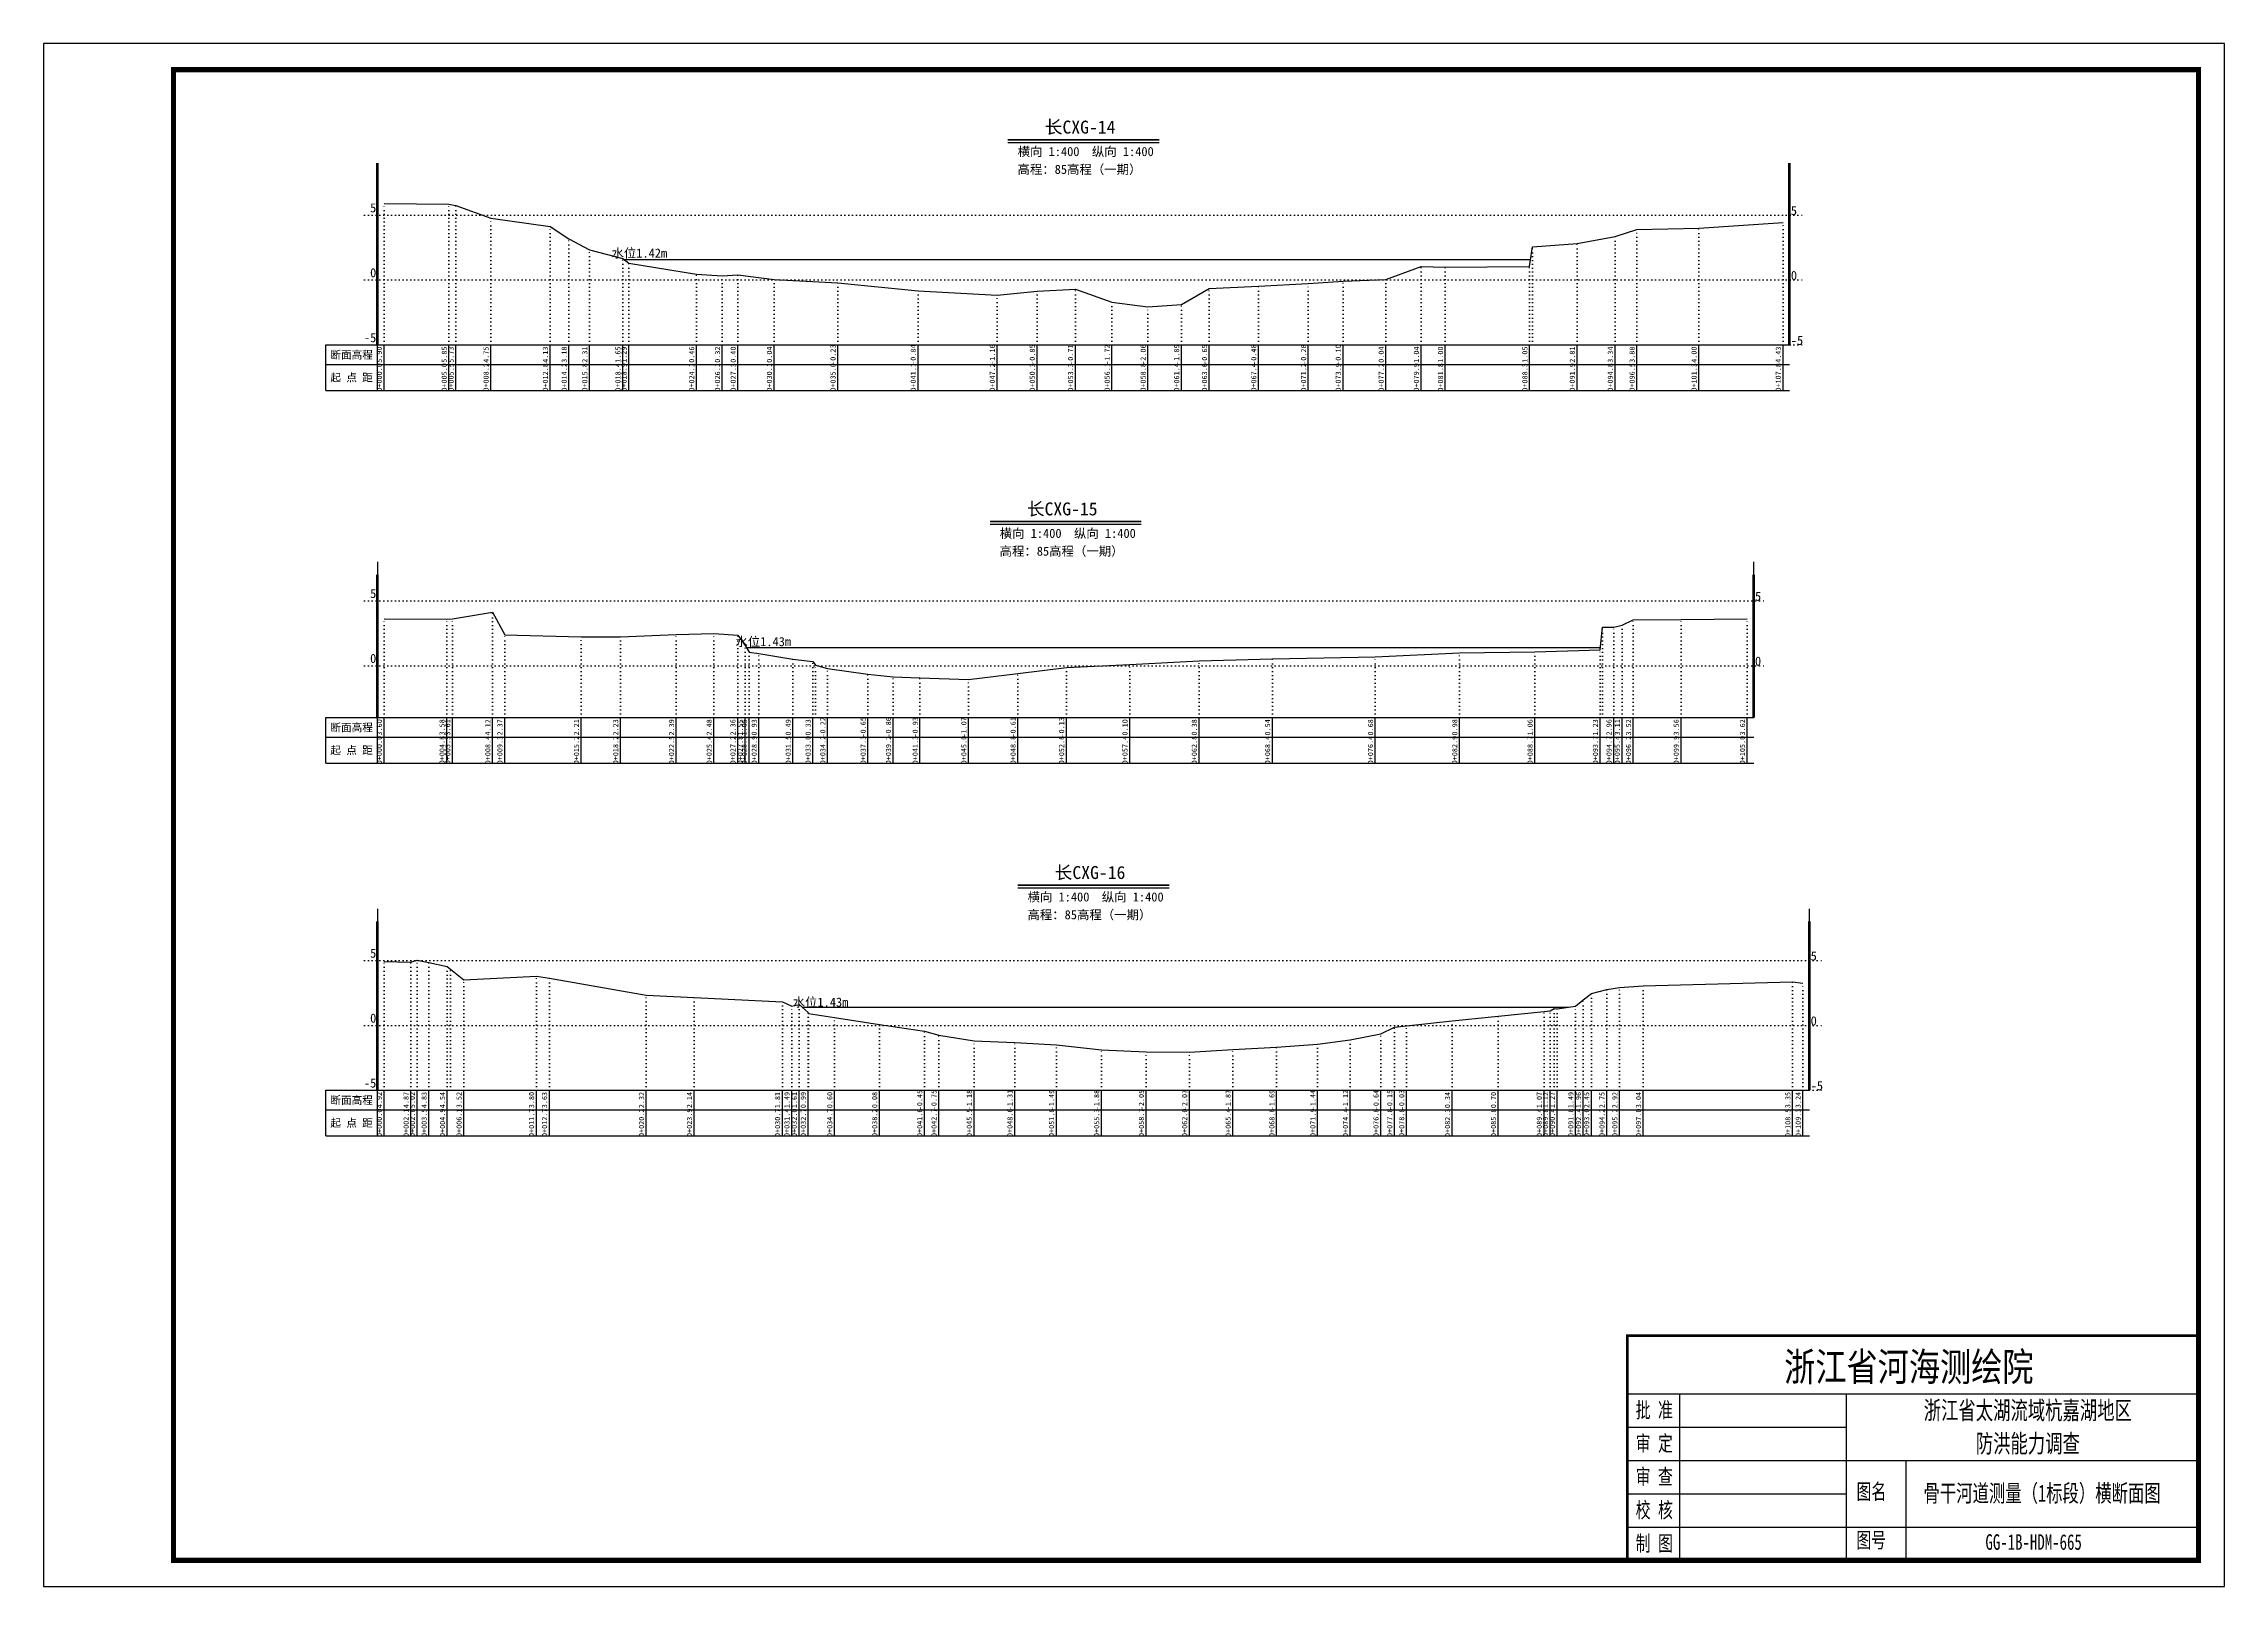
# Model space of a CAD drawing. Header units: millimetres. Extents: x 519117 to 521788, y 3371934 to 3372232.
# Drawn here: x 520917.9 to 521337.9, y 3371934.5 to 3372231.5 of the extents above; entities that cross this region are included whole.
import ezdxf
from ezdxf.enums import TextEntityAlignment as Align

# ---------------------------------------------------------------- set-up
doc = ezdxf.new("R2010")
doc.units = ezdxf.units.MM
doc.header["$LTSCALE"] = 0.4
doc.header["$MEASUREMENT"] = 0
doc.linetypes.add('X4', pattern=[1.6, 0, -1.6])
for name, color, linetype in [('DMX', 1, 'Continuous'), ('TEXT', 7, 'Continuous'), ('zdm1', 5, 'Continuous'), ('ZDMT5', 3, 'Continuous'), ('图层1', 4, 'Continuous'), ('图框', 7, 'Continuous'), ('断面名称', 5, 'Continuous'), ('比例尺', 3, 'Continuous')]:
    doc.layers.add(name, color=color, linetype=linetype)
doc.styles.add('HDM', font='仿宋_GB2312.ttf')
doc.styles.add('tk2', font='SimSun.ttf', dxfattribs={"width": 0.8})

msp = doc.modelspace()

# ---------------------------------------------------------------- linework, layer by layer
at = {"lineweight": 100, "const_width": 0.5}
msp.add_lwpolyline([(521332.92, 3371982.78), (521222.92, 3371982.78), (521222.92, 3371939.49), (521332.92, 3371939.49), (521332.92, 3371982.78)], dxfattribs=at)
at = {"layer": 'DMX', "linetype": 'Continuous', "flags": 128}
for points in [[(520983.49, 3372200.74), (520995.99, 3372200.62), (520997.32, 3372200.32), (521004.04, 3372197.87), (521015.47, 3372196.32), (521019.09, 3372193.94), (521023.07, 3372191.77), (521029.44, 3372190.12), (521030.62, 3372189.22), (521043.64, 3372187.14), (521048.62, 3372186.79), (521051.64, 3372186.99), (521058.62, 3372186.09), (521070.87, 3372185.42), (521086.32, 3372183.89), (521101.54, 3372183.09), (521109.24, 3372183.87), (521116.62, 3372184.22), (521123.67, 3372181.69), (521130.59, 3372180.84), (521137.04, 3372181.27), (521142.42, 3372184.37), (521151.89, 3372184.79), (521161.49, 3372185.29), (521168.17, 3372185.74), (521176.44, 3372186.09), (521183.22, 3372188.59), (521187.87, 3372188.49), (521204.12, 3372188.62), (521204.67, 3372192.37), (521213.24, 3372193.02), (521220.57, 3372194.34), (521224.77, 3372195.69), (521236.69, 3372195.99), (521252.92, 3372197.07)], [(520983.49, 3372120.74), (520995.57, 3372120.69), (520996.67, 3372120.77), (521004.39, 3372122.04), (521006.72, 3372117.67), (521021.44, 3372117.27), (521029.02, 3372117.32), (521039.77, 3372117.72), (521047.02, 3372117.94), (521051.59, 3372117.64), (521053.02, 3372115.62), (521053.77, 3372114.37), (521055.69, 3372114.07), (521062.24, 3372112.97), (521066.07, 3372112.57), (521066.57, 3372111.87), (521068.92, 3372111.19), (521076.67, 3372110.12), (521081.54, 3372109.59), (521086.69, 3372109.42), (521096.07, 3372109.07), (521105.54, 3372110.22), (521114.89, 3372111.42), (521127.09, 3372111.99), (521140.44, 3372112.69), (521154.57, 3372113.09), (521174.39, 3372113.44), (521190.62, 3372114.19), (521205.12, 3372114.39), (521217.69, 3372114.82), (521218.17, 3372119.14), (521220.32, 3372119.14), (521221.92, 3372119.52), (521224.07, 3372120.54), (521233.27, 3372120.64), (521246.02, 3372120.79)], [(520983.49, 3372054.79), (520988.64, 3372054.67), (520989.87, 3372055.04), (520992.12, 3372054.57), (520995.64, 3372053.84), (520996.27, 3372053.34), (520998.84, 3372051.29), (521012.82, 3372051.99), (521015.32, 3372051.57), (521033.99, 3372048.29), (521043.22, 3372047.84), (521060.19, 3372047.02), (521061.99, 3372046.22), (521063.42, 3372046.52), (521065.14, 3372044.97), (521065.22, 3372044.77), (521070.24, 3372043.99), (521078.89, 3372042.69), (521087.57, 3372041.37), (521090.32, 3372040.62), (521097.12, 3372039.54), (521104.94, 3372039.22), (521112.97, 3372038.77), (521121.64, 3372037.79), (521130.27, 3372037.37), (521138.59, 3372037.32), (521146.97, 3372037.82), (521155.39, 3372038.27), (521163.29, 3372038.89), (521169.57, 3372039.69), (521175.44, 3372040.89), (521178.09, 3372042.12), (521180.39, 3372042.42), (521189.22, 3372043.34), (521198.07, 3372044.24), (521206.89, 3372045.17), (521208.09, 3372045.29), (521208.82, 3372045.74), (521209.42, 3372045.67), (521212.97, 3372046.22), (521214.44, 3372047.39), (521216.02, 3372048.62), (521218.97, 3372049.37), (521221.44, 3372049.79), (521225.99, 3372050.09), (521254.77, 3372050.87), (521256.74, 3372050.59)]]:
    msp.add_lwpolyline(points, dxfattribs=at)
at = {"layer": 'TEXT', "color": 0}
for p, q in [((521222.92, 3371971.58, 0), (521332.92, 3371971.58, 0)), ((521233, 3371971.58, 0), (521233, 3371945.91, 0)), ((521265.08, 3371971.58, 0), (521265.08, 3371945.91, 0)), ((521222.92, 3371965.16, 0), (521265.08, 3371965.16, 0)), ((521222.92, 3371958.74, 0), (521265.08, 3371958.74, 0)), ((521265.08, 3371958.74, 0), (521332.92, 3371958.74, 0)), ((521276.57, 3371958.74, 0), (521276.57, 3371939.49, 0)), ((521222.92, 3371952.33, 0), (521265.08, 3371952.33, 0)), ((521222.92, 3371945.91, 0), (521332.92, 3371945.91, 0)), ((521233, 3371945.91, 0), (521233, 3371939.49, 0)), ((521265.08, 3371945.91, 0), (521265.08, 3371939.49, 0))]:
    msp.add_line(p, q, dxfattribs=at)
at = {"layer": 'zdm1', "linetype": 'Continuous'}
for p, q in [((520982.12, 3372173.49), (520982.12, 3372208.49)), ((520982.37, 3372173.49), (520982.37, 3372208.49)), ((521254.04, 3372173.49), (521254.04, 3372208.49)), ((521254.29, 3372173.49), (521254.29, 3372208.49)), ((520972.24, 3372164.74), (520972.24, 3372173.49)), ((520972.24, 3372173.49), (520983.49, 3372173.49)), ((520982.24, 3372164.74), (520982.24, 3372173.49)), ((520983.49, 3372173.49), (521254.17, 3372173.49)), ((520972.24, 3372169.74), (521254.17, 3372169.74)), ((520972.24, 3372164.74), (521254.17, 3372164.74)), ((520982.12, 3372101.74), (520982.12, 3372129.24)), ((520982.37, 3372101.74), (520982.37, 3372129.24)), ((521247.14, 3372101.74), (521247.14, 3372129.24)), ((521247.39, 3372101.74), (521247.39, 3372129.24)), ((520972.24, 3372092.99), (520972.24, 3372101.74)), ((520972.24, 3372101.74), (520983.49, 3372101.74)), ((520982.24, 3372092.99), (520982.24, 3372101.74)), ((520983.49, 3372101.74), (521247.27, 3372101.74)), ((520972.24, 3372097.99), (521247.27, 3372097.99)), ((520972.24, 3372092.99), (521247.27, 3372092.99)), ((520982.12, 3372029.99), (520982.12, 3372062.49)), ((520982.37, 3372029.99), (520982.37, 3372062.49)), ((521257.87, 3372029.99), (521257.87, 3372062.49)), ((521258.12, 3372029.99), (521258.12, 3372062.49)), ((520972.24, 3372021.24), (520972.24, 3372029.99)), ((520972.24, 3372029.99), (520983.49, 3372029.99)), ((520982.24, 3372021.24), (520982.24, 3372029.99)), ((520983.49, 3372029.99), (521257.99, 3372029.99)), ((520972.24, 3372026.24), (521257.99, 3372026.24)), ((520972.24, 3372021.24), (521257.99, 3372021.24))]:
    msp.add_line(p, q, dxfattribs=at)
at = {"layer": 'zdm1', "linetype": 'X4'}
for p, q in [((520979.74, 3372198.49), (521256.67, 3372198.49)), ((520979.74, 3372185.99), (521256.67, 3372185.99)), ((520979.74, 3372173.49), (521256.67, 3372173.49)), ((520979.74, 3372124.24), (521249.77, 3372124.24)), ((520979.74, 3372111.74), (521249.77, 3372111.74)), ((520979.74, 3372054.99), (521260.49, 3372054.99)), ((520979.74, 3372042.49), (521260.49, 3372042.49)), ((520979.74, 3372029.99), (521260.49, 3372029.99))]:
    msp.add_line(p, q, dxfattribs=at)
at = {"layer": 'zdm1', "linetype": 'Continuous', "flags": 128}
for points in [[(520982.24, 3372205.99, 0.25, 0.25, 0), (520982.24, 3372208.49, 0.25, 0.25, 0)], [(521254.17, 3372205.99, 0.25, 0.25, 0), (521254.17, 3372208.49, 0.25, 0.25, 0)], [(520982.24, 3372200.99, 0.25, 0.25, 0), (520982.24, 3372203.49, 0.25, 0.25, 0)], [(521254.17, 3372200.99, 0.25, 0.25, 0), (521254.17, 3372203.49, 0.25, 0.25, 0)], [(520982.24, 3372195.99, 0.25, 0.25, 0), (520982.24, 3372198.49, 0.25, 0.25, 0)], [(521254.17, 3372195.99, 0.25, 0.25, 0), (521254.17, 3372198.49, 0.25, 0.25, 0)], [(520982.24, 3372190.99, 0.25, 0.25, 0), (520982.24, 3372193.49, 0.25, 0.25, 0)], [(521254.17, 3372190.99, 0.25, 0.25, 0), (521254.17, 3372193.49, 0.25, 0.25, 0)], [(520982.24, 3372185.99, 0.25, 0.25, 0), (520982.24, 3372188.49, 0.25, 0.25, 0)], [(521254.17, 3372185.99, 0.25, 0.25, 0), (521254.17, 3372188.49, 0.25, 0.25, 0)], [(520982.24, 3372180.99, 0.25, 0.25, 0), (520982.24, 3372183.49, 0.25, 0.25, 0)], [(521254.17, 3372180.99, 0.25, 0.25, 0), (521254.17, 3372183.49, 0.25, 0.25, 0)], [(520982.24, 3372175.99, 0.25, 0.25, 0), (520982.24, 3372178.49, 0.25, 0.25, 0)], [(521254.17, 3372175.99, 0.25, 0.25, 0), (521254.17, 3372178.49, 0.25, 0.25, 0)], [(520982.24, 3372129.24, 0.25, 0.25, 0), (520982.24, 3372131.74, 0.25, 0.25, 0)], [(521247.27, 3372129.24, 0.25, 0.25, 0), (521247.27, 3372131.74, 0.25, 0.25, 0)], [(520982.24, 3372124.24, 0.25, 0.25, 0), (520982.24, 3372126.74, 0.25, 0.25, 0)], [(521247.27, 3372124.24, 0.25, 0.25, 0), (521247.27, 3372126.74, 0.25, 0.25, 0)], [(520982.24, 3372119.24, 0.25, 0.25, 0), (520982.24, 3372121.74, 0.25, 0.25, 0)], [(521247.27, 3372119.24, 0.25, 0.25, 0), (521247.27, 3372121.74, 0.25, 0.25, 0)], [(520982.24, 3372114.24, 0.25, 0.25, 0), (520982.24, 3372116.74, 0.25, 0.25, 0)], [(521247.27, 3372114.24, 0.25, 0.25, 0), (521247.27, 3372116.74, 0.25, 0.25, 0)], [(520982.24, 3372109.24, 0.25, 0.25, 0), (520982.24, 3372111.74, 0.25, 0.25, 0)], [(521247.27, 3372109.24, 0.25, 0.25, 0), (521247.27, 3372111.74, 0.25, 0.25, 0)], [(520982.24, 3372104.24, 0.25, 0.25, 0), (520982.24, 3372106.74, 0.25, 0.25, 0)], [(521247.27, 3372104.24, 0.25, 0.25, 0), (521247.27, 3372106.74, 0.25, 0.25, 0)], [(520982.24, 3372062.49, 0.25, 0.25, 0), (520982.24, 3372064.99, 0.25, 0.25, 0)], [(521257.99, 3372062.49, 0.25, 0.25, 0), (521257.99, 3372064.99, 0.25, 0.25, 0)], [(520982.24, 3372057.49, 0.25, 0.25, 0), (520982.24, 3372059.99, 0.25, 0.25, 0)], [(521257.99, 3372057.49, 0.25, 0.25, 0), (521257.99, 3372059.99, 0.25, 0.25, 0)], [(520982.24, 3372052.49, 0.25, 0.25, 0), (520982.24, 3372054.99, 0.25, 0.25, 0)], [(521257.99, 3372052.49, 0.25, 0.25, 0), (521257.99, 3372054.99, 0.25, 0.25, 0)], [(520982.24, 3372047.49, 0.25, 0.25, 0), (520982.24, 3372049.99, 0.25, 0.25, 0)], [(521257.99, 3372047.49, 0.25, 0.25, 0), (521257.99, 3372049.99, 0.25, 0.25, 0)], [(520982.24, 3372042.49, 0.25, 0.25, 0), (520982.24, 3372044.99, 0.25, 0.25, 0)], [(521257.99, 3372042.49, 0.25, 0.25, 0), (521257.99, 3372044.99, 0.25, 0.25, 0)], [(520982.24, 3372037.49, 0.25, 0.25, 0), (520982.24, 3372039.99, 0.25, 0.25, 0)], [(521257.99, 3372037.49, 0.25, 0.25, 0), (521257.99, 3372039.99, 0.25, 0.25, 0)], [(520982.24, 3372032.49, 0.25, 0.25, 0), (520982.24, 3372034.99, 0.25, 0.25, 0)], [(521257.99, 3372032.49, 0.25, 0.25, 0), (521257.99, 3372034.99, 0.25, 0.25, 0)]]:
    msp.add_lwpolyline(points, format="xyseb", dxfattribs=at)
at = {"layer": 'ZDMT5', "linetype": 'X4'}
for p, q in [((520983.49, 3372173.49), (520983.49, 3372200.74)), ((520995.99, 3372173.49), (520995.99, 3372200.62)), ((520997.32, 3372173.49), (520997.32, 3372200.32)), ((521004.04, 3372173.49), (521004.04, 3372197.87)), ((521252.92, 3372173.49), (521252.92, 3372197.07)), ((521015.47, 3372173.49), (521015.47, 3372196.32)), ((521019.09, 3372173.49), (521019.09, 3372193.94)), ((521213.24, 3372173.49), (521213.24, 3372193.02)), ((521220.57, 3372173.49), (521220.57, 3372194.34)), ((521224.77, 3372173.49), (521224.77, 3372195.69)), ((521236.69, 3372173.49), (521236.69, 3372195.99)), ((521023.07, 3372173.49), (521023.07, 3372191.77)), ((521029.44, 3372173.49), (521029.44, 3372190.12)), ((521030.62, 3372173.49), (521030.62, 3372189.22)), ((521183.22, 3372173.49), (521183.22, 3372188.59)), ((521187.87, 3372173.49), (521187.87, 3372188.49)), ((521204.12, 3372173.49), (521204.12, 3372188.62)), ((521204.67, 3372173.49), (521204.67, 3372192.37)), ((521043.64, 3372173.49), (521043.64, 3372187.14)), ((521048.62, 3372173.49), (521048.62, 3372186.79)), ((521051.64, 3372173.49), (521051.64, 3372186.99)), ((521058.62, 3372173.49), (521058.62, 3372186.09)), ((521070.87, 3372173.49), (521070.87, 3372185.42)), ((521116.62, 3372173.49), (521116.62, 3372184.22)), ((521142.42, 3372173.49), (521142.42, 3372184.37)), ((521151.89, 3372173.49), (521151.89, 3372184.79)), ((521161.49, 3372173.49), (521161.49, 3372185.29)), ((521168.17, 3372173.49), (521168.17, 3372185.74)), ((521176.44, 3372173.49), (521176.44, 3372186.09)), ((521086.32, 3372173.49), (521086.32, 3372183.89)), ((521101.54, 3372173.49), (521101.54, 3372183.09)), ((521109.24, 3372173.49), (521109.24, 3372183.87)), ((521123.67, 3372173.49), (521123.67, 3372181.69)), ((521130.59, 3372173.49), (521130.59, 3372180.84)), ((521137.04, 3372173.49), (521137.04, 3372181.27)), ((521004.39, 3372101.74), (521004.39, 3372122.04)), ((520983.49, 3372101.74), (520983.49, 3372120.74)), ((520995.57, 3372101.74), (520995.57, 3372120.69)), ((520996.67, 3372101.74), (520996.67, 3372120.77)), ((521006.72, 3372101.74), (521006.72, 3372117.67)), ((521021.44, 3372101.74), (521021.44, 3372117.27)), ((521029.02, 3372101.74), (521029.02, 3372117.32)), ((521039.77, 3372101.74), (521039.77, 3372117.72)), ((521047.02, 3372101.74), (521047.02, 3372117.94)), ((521051.59, 3372101.74), (521051.59, 3372117.64)), ((521218.17, 3372101.74), (521218.17, 3372119.14)), ((521220.32, 3372101.74), (521220.32, 3372119.14)), ((521221.92, 3372101.74), (521221.92, 3372119.52)), ((521224.07, 3372101.74), (521224.07, 3372120.54)), ((521233.27, 3372101.74), (521233.27, 3372120.64)), ((521246.02, 3372101.74), (521246.02, 3372120.79)), ((521053.02, 3372101.74), (521053.02, 3372115.62)), ((521053.77, 3372101.74), (521053.77, 3372114.37)), ((521055.69, 3372101.74), (521055.69, 3372114.07)), ((521062.24, 3372101.74), (521062.24, 3372112.97)), ((521154.57, 3372101.74), (521154.57, 3372113.09)), ((521174.39, 3372101.74), (521174.39, 3372113.44)), ((521190.62, 3372101.74), (521190.62, 3372114.19)), ((521205.12, 3372101.74), (521205.12, 3372114.39)), ((521217.69, 3372101.74), (521217.69, 3372114.82)), ((521066.07, 3372101.74), (521066.07, 3372112.57)), ((521066.57, 3372101.74), (521066.57, 3372111.87)), ((521068.92, 3372101.74), (521068.92, 3372111.19)), ((521076.67, 3372101.74), (521076.67, 3372110.12)), ((521081.54, 3372101.74), (521081.54, 3372109.59)), ((521086.69, 3372101.74), (521086.69, 3372109.42)), ((521096.07, 3372101.74), (521096.07, 3372109.07)), ((521105.54, 3372101.74), (521105.54, 3372110.22)), ((521114.89, 3372101.74), (521114.89, 3372111.42)), ((521127.09, 3372101.74), (521127.09, 3372111.99)), ((521140.44, 3372101.74), (521140.44, 3372112.69)), ((520983.49, 3372029.99), (520983.49, 3372054.79)), ((520988.64, 3372029.99), (520988.64, 3372054.67)), ((520989.87, 3372029.99), (520989.87, 3372055.04)), ((520992.12, 3372029.99), (520992.12, 3372054.57)), ((520995.64, 3372029.99), (520995.64, 3372053.84)), ((520996.27, 3372029.99), (520996.27, 3372053.34)), ((520998.84, 3372029.99), (520998.84, 3372051.29)), ((521012.82, 3372029.99), (521012.82, 3372051.99)), ((521015.32, 3372029.99), (521015.32, 3372051.57)), ((521225.99, 3372029.99), (521225.99, 3372050.09)), ((521254.77, 3372029.99), (521254.77, 3372050.87)), ((521256.74, 3372029.99), (521256.74, 3372050.59)), ((521033.99, 3372029.99), (521033.99, 3372048.29)), ((521043.22, 3372029.99), (521043.22, 3372047.84)), ((521060.19, 3372029.99), (521060.19, 3372047.02)), ((521061.99, 3372029.99), (521061.99, 3372046.22)), ((521063.42, 3372029.99), (521063.42, 3372046.52)), ((521208.82, 3372029.99), (521208.82, 3372045.74)), ((521209.42, 3372029.99), (521209.42, 3372045.67)), ((521212.97, 3372029.99), (521212.97, 3372046.22)), ((521214.44, 3372029.99), (521214.44, 3372047.39)), ((521216.02, 3372029.99), (521216.02, 3372048.62)), ((521218.97, 3372029.99), (521218.97, 3372049.37)), ((521221.44, 3372029.99), (521221.44, 3372049.79)), ((521065.14, 3372029.99), (521065.14, 3372044.97)), ((521065.22, 3372029.99), (521065.22, 3372044.77)), ((521070.24, 3372029.99), (521070.24, 3372043.99)), ((521078.89, 3372029.99), (521078.89, 3372042.69)), ((521178.09, 3372029.99), (521178.09, 3372042.12)), ((521180.39, 3372029.99), (521180.39, 3372042.42)), ((521189.22, 3372029.99), (521189.22, 3372043.34)), ((521198.07, 3372029.99), (521198.07, 3372044.24)), ((521206.89, 3372029.99), (521206.89, 3372045.17)), ((521208.09, 3372029.99), (521208.09, 3372045.29)), ((521087.57, 3372029.99), (521087.57, 3372041.37)), ((521090.32, 3372029.99), (521090.32, 3372040.62)), ((521097.12, 3372029.99), (521097.12, 3372039.54)), ((521104.94, 3372029.99), (521104.94, 3372039.22)), ((521112.97, 3372029.99), (521112.97, 3372038.77)), ((521121.64, 3372029.99), (521121.64, 3372037.79)), ((521130.27, 3372029.99), (521130.27, 3372037.37)), ((521138.59, 3372029.99), (521138.59, 3372037.32)), ((521146.97, 3372029.99), (521146.97, 3372037.82)), ((521155.39, 3372029.99), (521155.39, 3372038.27)), ((521163.29, 3372029.99), (521163.29, 3372038.89)), ((521169.57, 3372029.99), (521169.57, 3372039.69)), ((521175.44, 3372029.99), (521175.44, 3372040.89))]:
    msp.add_line(p, q, dxfattribs=at)
at = {"layer": 'ZDMT5', "linetype": 'Continuous'}
for p, q in [((520983.49, 3372164.74), (520983.49, 3372173.49)), ((520995.99, 3372164.74), (520995.99, 3372173.49)), ((520997.32, 3372164.74), (520997.32, 3372173.49)), ((521004.04, 3372164.74), (521004.04, 3372173.49)), ((521015.47, 3372164.74), (521015.47, 3372173.49)), ((521019.09, 3372164.74), (521019.09, 3372173.49)), ((521023.07, 3372164.74), (521023.07, 3372173.49)), ((521029.44, 3372164.74), (521029.44, 3372173.49)), ((521030.62, 3372164.74), (521030.62, 3372173.49)), ((521043.64, 3372164.74), (521043.64, 3372173.49)), ((521048.62, 3372164.74), (521048.62, 3372173.49)), ((521051.64, 3372164.74), (521051.64, 3372173.49)), ((521058.62, 3372164.74), (521058.62, 3372173.49)), ((521070.87, 3372164.74), (521070.87, 3372173.49)), ((521086.32, 3372164.74), (521086.32, 3372173.49)), ((521101.54, 3372164.74), (521101.54, 3372173.49)), ((521109.24, 3372164.74), (521109.24, 3372173.49)), ((521116.62, 3372164.74), (521116.62, 3372173.49)), ((521123.67, 3372164.74), (521123.67, 3372173.49)), ((521130.59, 3372164.74), (521130.59, 3372173.49)), ((521137.04, 3372164.74), (521137.04, 3372173.49)), ((521142.42, 3372164.74), (521142.42, 3372173.49)), ((521151.89, 3372164.74), (521151.89, 3372173.49)), ((521161.49, 3372164.74), (521161.49, 3372173.49)), ((521168.17, 3372164.74), (521168.17, 3372173.49)), ((521176.44, 3372164.74), (521176.44, 3372173.49)), ((521183.22, 3372164.74), (521183.22, 3372173.49)), ((521187.87, 3372164.74), (521187.87, 3372173.49)), ((521204.12, 3372164.74), (521204.12, 3372173.49)), ((521213.24, 3372164.74), (521213.24, 3372173.49)), ((521220.57, 3372164.74), (521220.57, 3372173.49)), ((521224.77, 3372164.74), (521224.77, 3372173.49)), ((521236.69, 3372164.74), (521236.69, 3372173.49)), ((521252.92, 3372164.74), (521252.92, 3372173.49)), ((520983.49, 3372092.99), (520983.49, 3372101.74)), ((520995.57, 3372092.99), (520995.57, 3372101.74)), ((520996.67, 3372092.99), (520996.67, 3372101.74)), ((521004.39, 3372092.99), (521004.39, 3372101.74)), ((521006.72, 3372092.99), (521006.72, 3372101.74)), ((521021.44, 3372092.99), (521021.44, 3372101.74)), ((521029.02, 3372092.99), (521029.02, 3372101.74)), ((521039.77, 3372092.99), (521039.77, 3372101.74)), ((521047.02, 3372092.99), (521047.02, 3372101.74)), ((521051.59, 3372092.99), (521051.59, 3372101.74)), ((521053.02, 3372092.99), (521053.02, 3372101.74)), ((521053.77, 3372092.99), (521053.77, 3372101.74)), ((521055.69, 3372092.99), (521055.69, 3372101.74)), ((521062.24, 3372092.99), (521062.24, 3372101.74)), ((521066.07, 3372092.99), (521066.07, 3372101.74)), ((521068.92, 3372092.99), (521068.92, 3372101.74)), ((521076.67, 3372092.99), (521076.67, 3372101.74)), ((521081.54, 3372092.99), (521081.54, 3372101.74)), ((521086.69, 3372092.99), (521086.69, 3372101.74)), ((521096.07, 3372092.99), (521096.07, 3372101.74)), ((521105.54, 3372092.99), (521105.54, 3372101.74)), ((521114.89, 3372092.99), (521114.89, 3372101.74)), ((521127.09, 3372092.99), (521127.09, 3372101.74)), ((521140.44, 3372092.99), (521140.44, 3372101.74)), ((521154.57, 3372092.99), (521154.57, 3372101.74)), ((521174.39, 3372092.99), (521174.39, 3372101.74)), ((521190.62, 3372092.99), (521190.62, 3372101.74)), ((521205.12, 3372092.99), (521205.12, 3372101.74)), ((521217.69, 3372092.99), (521217.69, 3372101.74)), ((521220.32, 3372092.99), (521220.32, 3372101.74)), ((521221.92, 3372092.99), (521221.92, 3372101.74)), ((521224.07, 3372092.99), (521224.07, 3372101.74)), ((521233.27, 3372092.99), (521233.27, 3372101.74)), ((521246.02, 3372092.99), (521246.02, 3372101.74)), ((520983.49, 3372021.24), (520983.49, 3372029.99)), ((520988.64, 3372021.24), (520988.64, 3372029.99)), ((520989.87, 3372021.24), (520989.87, 3372029.99)), ((520992.12, 3372021.24), (520992.12, 3372029.99)), ((520995.64, 3372021.24), (520995.64, 3372029.99)), ((520998.84, 3372021.24), (520998.84, 3372029.99)), ((521012.82, 3372021.24), (521012.82, 3372029.99)), ((521015.32, 3372021.24), (521015.32, 3372029.99)), ((521033.99, 3372021.24), (521033.99, 3372029.99)), ((521043.22, 3372021.24), (521043.22, 3372029.99)), ((521060.19, 3372021.24), (521060.19, 3372029.99)), ((521061.99, 3372021.24), (521061.99, 3372029.99)), ((521063.42, 3372021.24), (521063.42, 3372029.99)), ((521065.14, 3372021.24), (521065.14, 3372029.99)), ((521070.24, 3372021.24), (521070.24, 3372029.99)), ((521078.89, 3372021.24), (521078.89, 3372029.99)), ((521087.57, 3372021.24), (521087.57, 3372029.99)), ((521090.32, 3372021.24), (521090.32, 3372029.99)), ((521097.12, 3372021.24), (521097.12, 3372029.99)), ((521104.94, 3372021.24), (521104.94, 3372029.99)), ((521112.97, 3372021.24), (521112.97, 3372029.99)), ((521121.64, 3372021.24), (521121.64, 3372029.99)), ((521130.27, 3372021.24), (521130.27, 3372029.99)), ((521138.59, 3372021.24), (521138.59, 3372029.99)), ((521146.97, 3372021.24), (521146.97, 3372029.99)), ((521155.39, 3372021.24), (521155.39, 3372029.99)), ((521163.29, 3372021.24), (521163.29, 3372029.99)), ((521169.57, 3372021.24), (521169.57, 3372029.99)), ((521175.44, 3372021.24), (521175.44, 3372029.99)), ((521178.09, 3372021.24), (521178.09, 3372029.99)), ((521180.39, 3372021.24), (521180.39, 3372029.99)), ((521189.22, 3372021.24), (521189.22, 3372029.99)), ((521198.07, 3372021.24), (521198.07, 3372029.99)), ((521206.89, 3372021.24), (521206.89, 3372029.99)), ((521208.09, 3372021.24), (521208.09, 3372029.99)), ((521209.42, 3372021.24), (521209.42, 3372029.99)), ((521212.97, 3372021.24), (521212.97, 3372029.99)), ((521214.44, 3372021.24), (521214.44, 3372029.99)), ((521216.02, 3372021.24), (521216.02, 3372029.99)), ((521218.97, 3372021.24), (521218.97, 3372029.99)), ((521221.44, 3372021.24), (521221.44, 3372029.99)), ((521225.99, 3372021.24), (521225.99, 3372029.99)), ((521254.77, 3372021.24), (521254.77, 3372029.99)), ((521256.74, 3372021.24), (521256.74, 3372029.99))]:
    msp.add_line(p, q, dxfattribs=at)
at = {"layer": '图层1', "color": 6, "linetype": 'Continuous', "flags": 128}
for points in [[(521029.71, 3372189.91), (521204.31, 3372189.91)], [(521053.24, 3372115.26), (521217.74, 3372115.26)], [(521063.99, 3372046.01), (521211.6, 3372046.01)]]:
    msp.add_lwpolyline(points, dxfattribs=at)
at = {"layer": '图框', "flags": 128}
msp.add_lwpolyline([(520917.92, 3371934.49), (521337.92, 3371934.49), (521337.92, 3372231.49), (520917.92, 3372231.49)], close=True, dxfattribs=at)
at = {"layer": '图框', "const_width": 1, "flags": 128}
msp.add_lwpolyline([(520942.92, 3371939.49), (521332.92, 3371939.49), (521332.92, 3372226.49), (520942.92, 3372226.49)], close=True, dxfattribs=at)
at = {"layer": '比例尺', "color": 3, "linetype": 'Continuous', "lineweight": 40}
for p, q in [((521103.64, 3372212.99), (521132.77, 3372212.99)), ((521100.19, 3372139.49), (521129.32, 3372139.49)), ((521105.56, 3372069.49), (521134.68, 3372069.49))]:
    msp.add_line(p, q, dxfattribs=at)
at = {"layer": '比例尺', "color": 3, "linetype": 'Continuous'}
for p, q in [((521103.64, 3372212.49), (521132.77, 3372212.49)), ((521100.19, 3372138.99), (521129.32, 3372138.99)), ((521105.56, 3372068.99), (521134.68, 3372068.99))]:
    msp.add_line(p, q, dxfattribs=at)

# ---------------------------------------------------------------- texts
at = {"layer": 'TEXT', "color": 7, "ltscale": 8, "style": 'tk2'}
for tag, p, s, height, width in [('浙江省河海测绘院', (521253.14, 3371974.01, 0), '（单位名称）', 5.5, 0.8), ('批 准', (521224.54, 3371966.95, 0), '批准', 3, 0.7), ('审 定', (521224.54, 3371960.53, 0), '审定', 3, 0.7), ('审 查', (521224.54, 3371954.11, 0), '审 查', 3, 0.7), ('图名', (521267.07, 3371951.24, 0), '审查', 3, 0.7), ('校 核', (521224.54, 3371947.7, 0), '校 核', 3, 0.7), ('图号', (521267.03, 3371941.91, 0), '图号', 3, 0.7), ('制 图', (521224.54, 3371941.28, 0), '制 图', 3, 0.7)]:
    msp.add_attdef(tag, p, s, height=height, dxfattribs=dict(at, width=width))
at = {"layer": 'TEXT', "color": 0, "style": 'tk2', "width": 0.7}
for tag, text, height, p in [('浙江省太湖流域杭嘉湖地区', '浙江省太湖流域杭嘉湖地区', 3.5, (521300.06, 3371968.39, -206.67)), ('防洪能力调查', '防洪能力调查', 3.5, (521300.06, 3371962, -206.67)), ('骨干河道测量（1标段）横断面图', '骨干河道测量（1标段）横断面图', 3.3, (521302.81, 3371952.43, -206.67)), ('GG-1B-HDM-665', 'GG-1B-HDM-001', 3, (521301.18, 3371943.03, -206.67))]:
    msp.add_attdef(tag, text=text, height=height, dxfattribs=at).set_placement(p, align=Align.MIDDLE_CENTER)
at = {"layer": 'zdm1', "linetype": 'Continuous', "style": 'HDM'}
for s, p in [('5', (520981.99, 3372198.49)), ('0', (520981.99, 3372185.99)), ('-5', (520981.99, 3372173.49)), ('5', (520981.99, 3372124.24)), ('0', (520981.99, 3372111.74)), ('5', (520981.99, 3372054.99)), ('0', (520981.99, 3372042.49)), ('-5', (520981.99, 3372029.99))]:
    msp.add_text(s, height=1.75, dxfattribs=at).set_placement(p, align=Align.BOTTOM_RIGHT)
for s, p in [('5', (521254.42, 3372198.49)), ('0', (521254.42, 3372185.99)), ('-5', (521254.42, 3372173.49)), ('5', (521247.52, 3372124.24)), ('0', (521247.52, 3372111.74)), ('5', (521258.24, 3372054.99)), ('0', (521258.24, 3372042.49)), ('-5', (521258.24, 3372029.99))]:
    msp.add_text(s, height=1.75, dxfattribs=at).set_placement(p)
for s, p in [('断面高程', (520977.24, 3372171.62)), ('起 点 距', (520977.24, 3372167.24)), ('断面高程', (520977.24, 3372099.87)), ('起 点 距', (520977.24, 3372095.49)), ('断面高程', (520977.24, 3372028.12)), ('起 点 距', (520977.24, 3372023.74))]:
    msp.add_text(s, height=1.5, dxfattribs=at).set_placement(p, align=Align.MIDDLE)
at = {"layer": 'ZDMT5', "linetype": 'Continuous', "style": 'HDM'}
for s, p in [('5.90', (520983.37, 3372171.62)), ('5.85', (520995.87, 3372171.62)), ('5.73', (520997.19, 3372171.62)), ('4.75', (521003.92, 3372171.62)), ('4.13', (521015.34, 3372171.62)), ('3.18', (521018.97, 3372171.62)), ('2.31', (521022.94, 3372171.62)), ('1.65', (521029.32, 3372171.62)), ('1.29', (521030.49, 3372171.62)), ('0.46', (521043.52, 3372171.62)), ('0.32', (521048.49, 3372171.62)), ('0.40', (521051.52, 3372171.62)), ('0.04', (521058.49, 3372171.62)), ('-0.23', (521070.74, 3372171.62)), ('-0.84', (521086.19, 3372171.62)), ('-1.16', (521101.42, 3372171.62)), ('-0.85', (521109.12, 3372171.62)), ('-0.71', (521116.49, 3372171.62)), ('-1.72', (521123.54, 3372171.62)), ('-2.06', (521130.47, 3372171.62)), ('-1.89', (521136.92, 3372171.62)), ('-0.65', (521142.29, 3372171.62)), ('-0.48', (521151.77, 3372171.62)), ('-0.28', (521161.37, 3372171.62)), ('-0.10', (521168.04, 3372171.62)), ('0.04', (521176.32, 3372171.62)), ('1.04', (521183.09, 3372171.62)), ('1.00', (521187.74, 3372171.62)), ('1.05', (521203.99, 3372171.62)), ('2.81', (521213.12, 3372171.62)), ('3.34', (521220.44, 3372171.62)), ('3.88', (521224.64, 3372171.62)), ('4.00', (521236.57, 3372171.62)), ('4.43', (521252.79, 3372171.62)), ('0+000.0', (520983.37, 3372167.24)), ('0+005.0', (520995.87, 3372167.24)), ('0+005.5', (520997.19, 3372167.24)), ('0+008.2', (521003.92, 3372167.24)), ('0+012.8', (521015.34, 3372167.24)), ('0+014.2', (521018.97, 3372167.24)), ('0+015.8', (521022.94, 3372167.24)), ('0+018.4', (521029.32, 3372167.24)), ('0+018.9', (521030.49, 3372167.24)), ('0+024.1', (521043.52, 3372167.24)), ('0+026.1', (521048.49, 3372167.24)), ('0+027.3', (521051.52, 3372167.24)), ('0+030.1', (521058.49, 3372167.24)), ('0+035.0', (521070.74, 3372167.24)), ('0+041.1', (521086.19, 3372167.24)), ('0+047.2', (521101.42, 3372167.24)), ('0+050.3', (521109.12, 3372167.24)), ('0+053.3', (521116.49, 3372167.24)), ('0+056.1', (521123.54, 3372167.24)), ('0+058.8', (521130.47, 3372167.24)), ('0+061.4', (521136.92, 3372167.24)), ('0+063.6', (521142.29, 3372167.24)), ('0+067.4', (521151.77, 3372167.24)), ('0+071.2', (521161.37, 3372167.24)), ('0+073.9', (521168.04, 3372167.24)), ('0+077.2', (521176.32, 3372167.24)), ('0+079.9', (521183.09, 3372167.24)), ('0+081.8', (521187.74, 3372167.24)), ('0+088.3', (521203.99, 3372167.24)), ('0+091.9', (521213.12, 3372167.24)), ('0+094.8', (521220.44, 3372167.24)), ('0+096.5', (521224.64, 3372167.24)), ('0+101.3', (521236.57, 3372167.24)), ('0+107.8', (521252.79, 3372167.24)), ('3.60', (520983.37, 3372099.87)), ('3.58', (520995.44, 3372099.87)), ('3.61', (520996.54, 3372099.87)), ('4.12', (521004.27, 3372099.87)), ('2.37', (521006.59, 3372099.87)), ('2.21', (521021.32, 3372099.87)), ('2.23', (521028.89, 3372099.87)), ('2.39', (521039.64, 3372099.87)), ('2.48', (521046.89, 3372099.87)), ('2.36', (521051.47, 3372099.87)), ('1.55', (521052.89, 3372099.87)), ('1.05', (521053.64, 3372099.87)), ('0.93', (521055.57, 3372099.87)), ('0.49', (521062.12, 3372099.87)), ('0.33', (521065.94, 3372099.87)), ('-0.22', (521068.79, 3372099.87)), ('-0.65', (521076.54, 3372099.87)), ('-0.86', (521081.42, 3372099.87)), ('-0.93', (521086.57, 3372099.87)), ('-1.07', (521095.94, 3372099.87)), ('-0.61', (521105.42, 3372099.87)), ('-0.13', (521114.77, 3372099.87)), ('0.10', (521126.97, 3372099.87)), ('0.38', (521140.32, 3372099.87)), ('0.54', (521154.44, 3372099.87)), ('0.68', (521174.27, 3372099.87)), ('0.98', (521190.49, 3372099.87)), ('1.06', (521204.99, 3372099.87)), ('1.23', (521217.57, 3372099.87)), ('2.96', (521220.19, 3372099.87)), ('3.11', (521221.79, 3372099.87)), ('3.52', (521223.94, 3372099.87)), ('3.56', (521233.14, 3372099.87)), ('3.62', (521245.89, 3372099.87)), ('0+000.0', (520983.37, 3372095.49)), ('0+004.8', (520995.44, 3372095.49)), ('0+005.3', (520996.54, 3372095.49)), ('0+008.4', (521004.27, 3372095.49)), ('0+009.3', (521006.59, 3372095.49)), ('0+015.2', (521021.32, 3372095.49)), ('0+018.2', (521028.89, 3372095.49)), ('0+022.5', (521039.64, 3372095.49)), ('0+025.4', (521046.89, 3372095.49)), ('0+027.2', (521051.47, 3372095.49)), ('0+027.8', (521052.89, 3372095.49)), ('0+028.1', (521053.64, 3372095.49)), ('0+028.9', (521055.57, 3372095.49)), ('0+031.5', (521062.12, 3372095.49)), ('0+033.0', (521065.94, 3372095.49)), ('0+034.2', (521068.79, 3372095.49)), ('0+037.3', (521076.54, 3372095.49)), ('0+039.2', (521081.42, 3372095.49)), ('0+041.3', (521086.57, 3372095.49)), ('0+045.0', (521095.94, 3372095.49)), ('0+048.8', (521105.42, 3372095.49)), ('0+052.6', (521114.77, 3372095.49)), ('0+057.4', (521126.97, 3372095.49)), ('0+062.8', (521140.32, 3372095.49)), ('0+068.4', (521154.44, 3372095.49)), ('0+076.4', (521174.27, 3372095.49)), ('0+082.9', (521190.49, 3372095.49)), ('0+088.7', (521204.99, 3372095.49)), ('0+093.7', (521217.57, 3372095.49)), ('0+094.7', (521220.19, 3372095.49)), ('0+095.4', (521221.79, 3372095.49)), ('0+096.2', (521223.94, 3372095.49)), ('0+099.9', (521233.14, 3372095.49)), ('0+105.0', (521245.89, 3372095.49)), ('4.92', (520983.37, 3372028.12)), ('4.87', (520988.52, 3372028.12)), ('5.02', (520989.74, 3372028.12)), ('4.83', (520991.99, 3372028.12)), ('4.54', (520995.52, 3372028.12)), ('3.52', (520998.72, 3372028.12)), ('3.80', (521012.69, 3372028.12)), ('3.63', (521015.19, 3372028.12)), ('2.32', (521033.87, 3372028.12)), ('2.14', (521043.09, 3372028.12)), ('1.81', (521060.07, 3372028.12)), ('1.49', (521061.87, 3372028.12)), ('1.61', (521063.29, 3372028.12)), ('0.99', (521065.02, 3372028.12)), ('0.60', (521070.12, 3372028.12)), ('0.08', (521078.77, 3372028.12)), ('-0.45', (521087.44, 3372028.12)), ('-0.75', (521090.19, 3372028.12)), ('-1.18', (521096.99, 3372028.12)), ('-1.31', (521104.82, 3372028.12)), ('-1.49', (521112.84, 3372028.12)), ('-1.88', (521121.52, 3372028.12)), ('-2.05', (521130.14, 3372028.12)), ('-2.07', (521138.47, 3372028.12)), ('-1.87', (521146.84, 3372028.12)), ('-1.69', (521155.27, 3372028.12)), ('-1.44', (521163.17, 3372028.12)), ('-1.12', (521169.44, 3372028.12)), ('-0.64', (521175.32, 3372028.12)), ('-0.15', (521177.97, 3372028.12)), ('-0.03', (521180.27, 3372028.12)), ('0.34', (521189.09, 3372028.12)), ('0.70', (521197.94, 3372028.12)), ('1.07', (521206.77, 3372028.12)), ('1.12', (521207.97, 3372028.12)), ('1.27', (521209.29, 3372028.12)), ('1.49', (521212.84, 3372028.12)), ('1.96', (521214.32, 3372028.12)), ('2.45', (521215.89, 3372028.12)), ('2.75', (521218.84, 3372028.12)), ('2.92', (521221.32, 3372028.12)), ('3.04', (521225.87, 3372028.12)), ('3.35', (521254.64, 3372028.12)), ('3.24', (521256.62, 3372028.12)), ('0+000.0', (520983.37, 3372023.74)), ('0+002.1', (520988.52, 3372023.74)), ('0+002.6', (520989.74, 3372023.74)), ('0+003.5', (520991.99, 3372023.74)), ('0+004.9', (520995.52, 3372023.74)), ('0+006.1', (520998.72, 3372023.74)), ('0+011.7', (521012.69, 3372023.74)), ('0+012.7', (521015.19, 3372023.74)), ('0+020.2', (521033.87, 3372023.74)), ('0+023.9', (521043.09, 3372023.74)), ('0+030.7', (521060.07, 3372023.74)), ('0+031.4', (521061.87, 3372023.74)), ('0+032.0', (521063.29, 3372023.74)), ('0+032.7', (521065.02, 3372023.74)), ('0+034.7', (521070.12, 3372023.74)), ('0+038.2', (521078.77, 3372023.74)), ('0+041.6', (521087.44, 3372023.74)), ('0+042.7', (521090.19, 3372023.74)), ('0+045.5', (521096.99, 3372023.74)), ('0+048.6', (521104.82, 3372023.74)), ('0+051.8', (521112.84, 3372023.74)), ('0+055.3', (521121.52, 3372023.74)), ('0+058.7', (521130.14, 3372023.74)), ('0+062.0', (521138.47, 3372023.74)), ('0+065.4', (521146.84, 3372023.74)), ('0+068.8', (521155.27, 3372023.74)), ('0+071.9', (521163.17, 3372023.74)), ('0+074.4', (521169.44, 3372023.74)), ('0+076.8', (521175.32, 3372023.74)), ('0+077.8', (521177.97, 3372023.74)), ('0+078.8', (521180.27, 3372023.74)), ('0+082.3', (521189.09, 3372023.74)), ('0+085.8', (521197.94, 3372023.74)), ('0+089.4', (521206.77, 3372023.74)), ('0+089.8', (521207.97, 3372023.74)), ('0+090.4', (521209.29, 3372023.74)), ('0+091.8', (521212.84, 3372023.74)), ('0+092.4', (521214.32, 3372023.74)), ('0+093.0', (521215.89, 3372023.74)), ('0+094.2', (521218.84, 3372023.74)), ('0+095.2', (521221.32, 3372023.74)), ('0+097.0', (521225.87, 3372023.74)), ('0+108.5', (521254.64, 3372023.74)), ('0+109.3', (521256.62, 3372023.74))]:
    msp.add_text(s, height=1, rotation=90, dxfattribs=at).set_placement(p, align=Align.BOTTOM_CENTER)
at = {"layer": '图层1', "color": 6, "linetype": 'Continuous', "style": 'HDM'}
for s, p in [('水位1.42m', (521032.65, 3372191.21)), ('水位1.43m', (521056.51, 3372116.42)), ('水位1.43m', (521067.54, 3372047))]:
    msp.add_text(s, height=1.75, dxfattribs=at).set_placement(p, align=Align.MIDDLE)
at = {"layer": '断面名称', "color": 5, "linetype": 'Continuous', "style": 'HDM'}
for s, p in [('长CXG-14', (521117.54, 3372215.47)), ('长CXG-15', (521114.09, 3372141.97)), ('长CXG-16', (521119.45, 3372071.97))]:
    msp.add_text(s, height=2.5, dxfattribs=at).set_placement(p, align=Align.MIDDLE)
at = {"layer": '比例尺', "color": 3, "linetype": 'Continuous', "style": 'HDM'}
for s, p in [('横向 1:400  纵向 1:400', (521131.72, 3372209.32)), ('高程：85高程（一期）', (521129.35, 3372205.89)), ('横向 1:400  纵向 1:400', (521128.27, 3372135.82)), ('高程：85高程（一期）', (521125.9, 3372132.39)), ('横向 1:400  纵向 1:400', (521133.63, 3372065.82)), ('高程：85高程（一期）', (521131.26, 3372062.39))]:
    msp.add_text(s, height=1.75, dxfattribs=at).set_placement(p, align=Align.BOTTOM_RIGHT)

doc.saveas('drawing.dxf')
